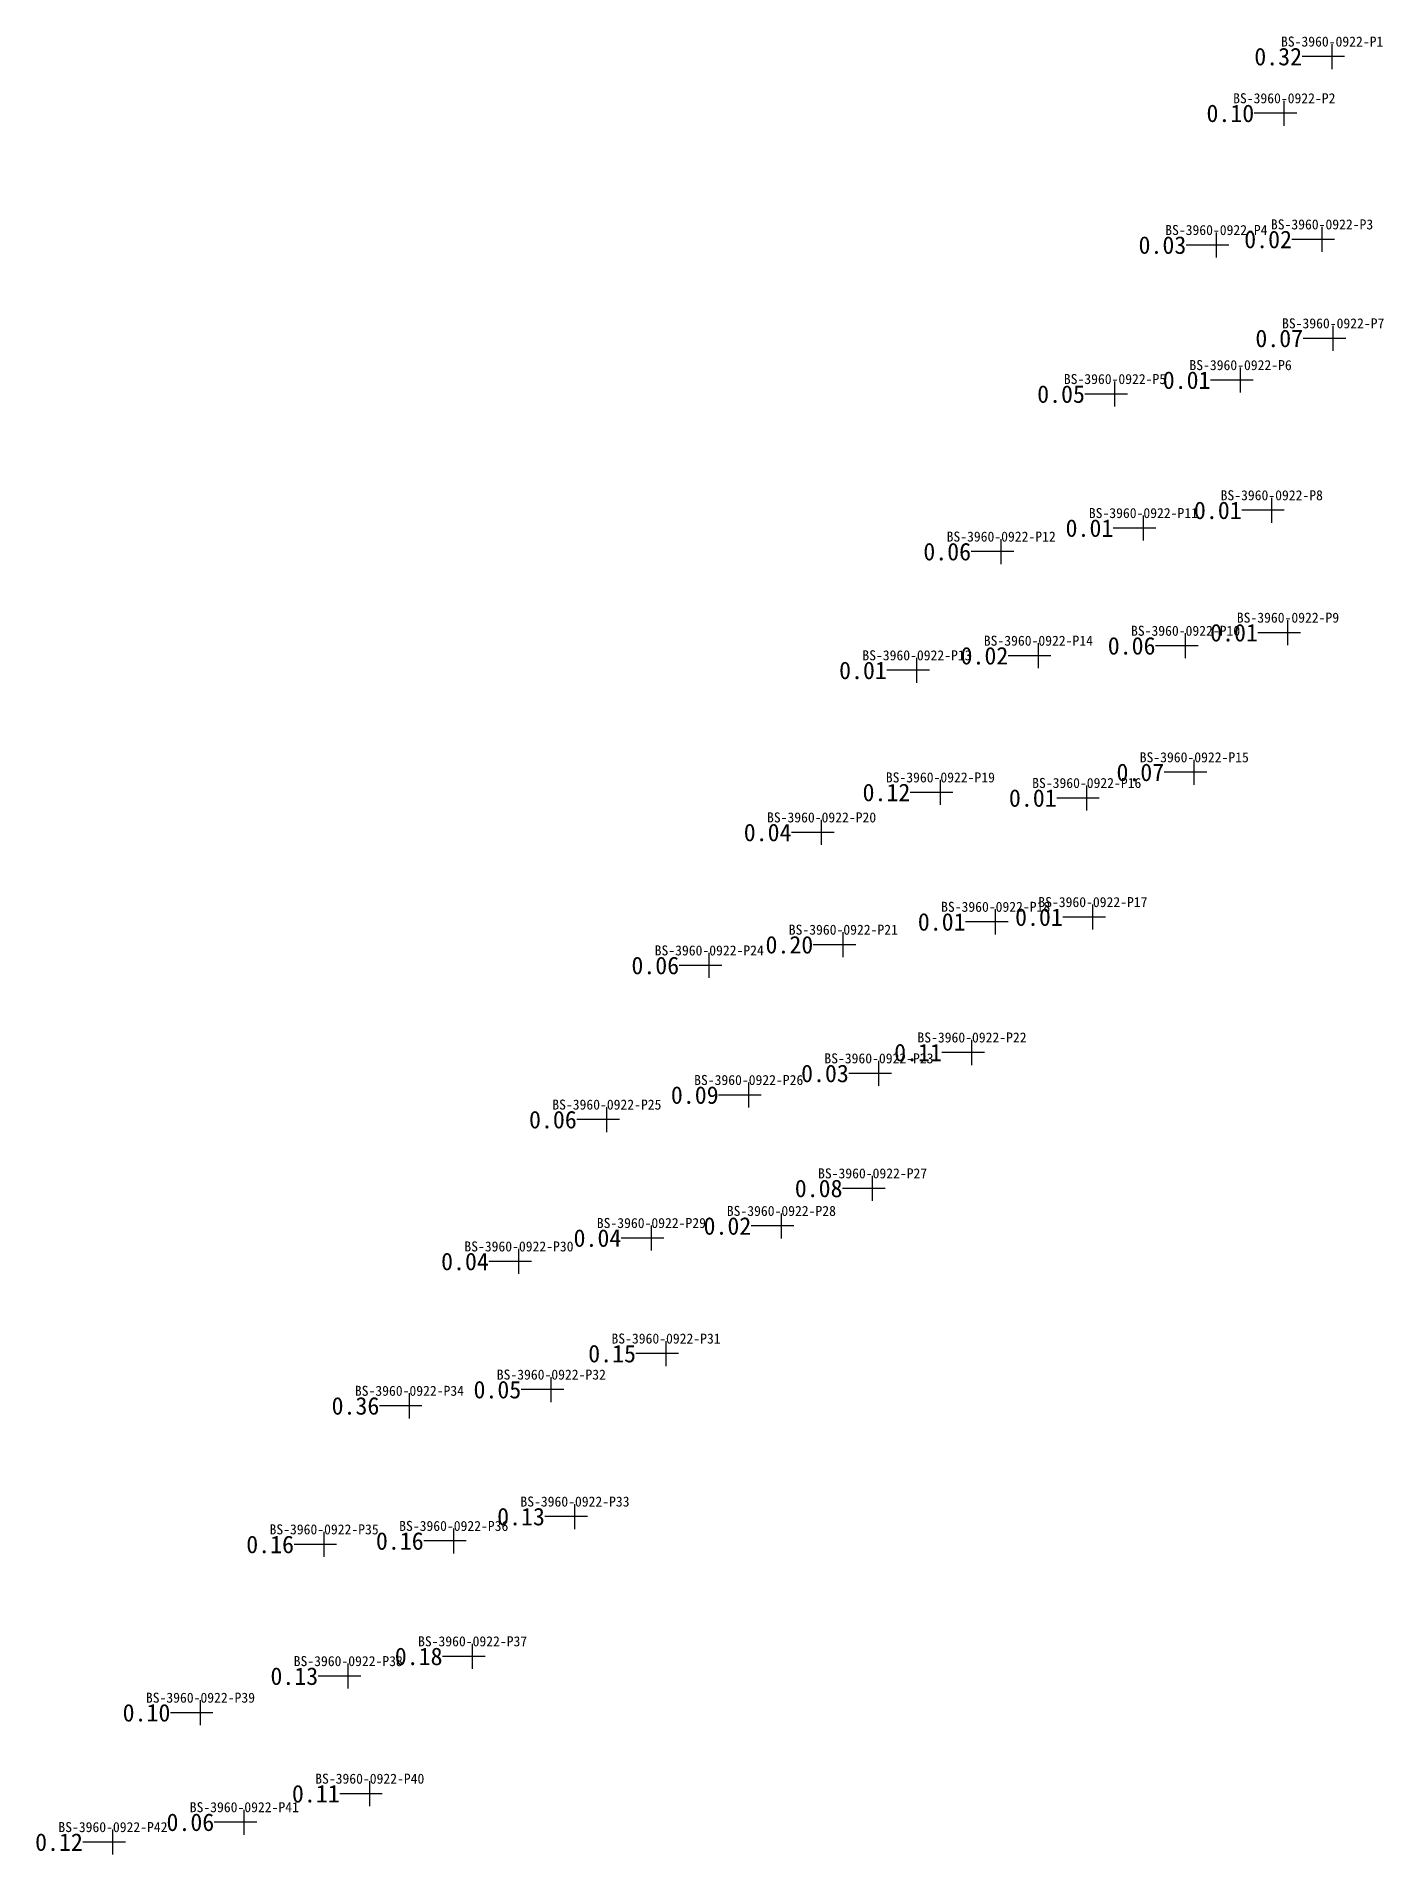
# Model space of a CAD drawing. Header units: inches. Extents: x 469863 to 470036, y 4349697 to 4349818.
# Drawn here: x 469982.1 to 470035.9, y 4349745.9 to 4349818.5 of the extents above; entities that cross this region are included whole.
import ezdxf
from ezdxf.enums import TextEntityAlignment as Align

# ---------------------------------------------------------------- set-up
doc = ezdxf.new("R2010")
doc.units = ezdxf.units.IN
doc.header["$MEASUREMENT"] = 0
for name, color, linetype, lineweight in [('点', 7, 'Continuous', 0), ('线条', 7, 'Continuous', 0), ('钻孔', 7, 'Continuous', 0)]:
    doc.layers.add(name, color=color, linetype=linetype, lineweight=lineweight)
doc.styles.add('3dmine_textStyle_3', font='', dxfattribs={"height": 1})
doc.styles.get('3dmine_textStyle_3').set_extended_font_data('SimSun-ExtB')

msp = doc.modelspace()

# ---------------------------------------------------------------- texts
at = {"layer": '钻孔', "color": 138, "linetype": 'Continuous', "lineweight": 0, "true_color": 0x004c4c, "style": '3dmine_textStyle_3'}
for s, p in [('BS-3960-0922-P1', (470033.827, 4349818.093, 3955.477)), ('BS-3960-0922-P2', (470031.918, 4349815.83, 3955.503)), ('BS-3960-0922-P4', (470029.208, 4349810.572, 3955.717)), ('BS-3960-0922-P3', (470033.425, 4349810.796, 3955.706)), ('BS-3960-0922-P7', (470033.869, 4349806.847, 3955.818)), ('BS-3960-0922-P6', (470030.174, 4349805.181, 3955.594)), ('BS-3960-0922-P5', (470025.164, 4349804.625, 3955.675)), ('BS-3960-0922-P8', (470031.418, 4349799.987, 3955.899)), ('BS-3960-0922-P11', (470026.297, 4349799.277, 3955.917)), ('BS-3960-0922-P12', (470020.622, 4349798.338, 3956.144)), ('BS-3960-0922-P9', (470032.065, 4349795.103, 3956.277)), ('BS-3960-0922-P14', (470022.107, 4349794.183, 3956.609)), ('BS-3960-0922-P10', (470027.98, 4349794.579, 3956.28)), ('BS-3960-0922-P13', (470017.261, 4349793.6, 3957.086)), ('BS-3960-0922-P15', (470028.327, 4349789.53, 3957.099)), ('BS-3960-0922-P19', (470018.197, 4349788.727, 3957.859)), ('BS-3960-0922-P16', (470024.037, 4349788.505, 3957.677)), ('BS-3960-0922-P20', (470013.457, 4349787.131, 3958.551)), ('BS-3960-0922-P17', (470024.282, 4349783.752, 3957.863)), ('BS-3960-0922-P18', (470020.402, 4349783.563, 3958.377)), ('BS-3960-0922-P21', (470014.325, 4349782.65, 3959.359)), ('BS-3960-0922-P24', (470008.975, 4349781.823, 3959.412)), ('BS-3960-0922-P22', (470019.458, 4349778.349, 3959.499)), ('BS-3960-0922-P23', (470015.745, 4349777.515, 3959.613)), ('BS-3960-0922-P26', (470010.55, 4349776.652, 3959.699)), ('BS-3960-0922-P25', (470004.89, 4349775.671, 3959.793)), ('BS-3960-0922-P27', (470015.493, 4349772.926, 3959.915)), ('BS-3960-0922-P28', (470011.853, 4349771.427, 3960.11)), ('BS-3960-0922-P29', (470006.667, 4349770.945, 3959.982)), ('BS-3960-0922-P30', (470001.382, 4349770.01, 3960.129)), ('BS-3960-0922-P31', (470007.252, 4349766.334, 3960.366)), ('BS-3960-0922-P32', (470002.675, 4349764.896, 3960.458)), ('BS-3960-0922-P34', (469997.014, 4349764.248, 3960.352)), ('BS-3960-0922-P33', (470003.618, 4349759.829, 3960.44)), ('BS-3960-0922-P35', (469993.609, 4349758.719, 3960.311)), ('BS-3960-0922-P36', (469998.782, 4349758.856, 3960.397)), ('BS-3960-0922-P37', (469999.534, 4349754.252, 3960.506)), ('BS-3960-0922-P38', (469994.573, 4349753.462, 3960.496)), ('BS-3960-0922-P39', (469988.676, 4349752.002, 3960.539)), ('BS-3960-0922-P40', (469995.431, 4349748.77, 3960.646)), ('BS-3960-0922-P41', (469990.426, 4349747.632, 3960.732)), ('BS-3960-0922-P42', (469985.184, 4349746.838, 3960.919))]:
    msp.add_text(s, height=0.4, dxfattribs=at).set_placement(p, align=Align.CENTER)
at = {"layer": '钻孔', "color": 8, "linetype": 'Continuous', "lineweight": 0, "true_color": 0x808080, "style": '3dmine_textStyle_3'}
for s, p in [('0.32', (470032.627, 4349817.693, 3952.977)), ('0.10', (470030.718, 4349815.43, 3952.503)), ('0.03', (470028.008, 4349810.172, 3952.717)), ('0.02', (470032.225, 4349810.396, 3952.706)), ('0.07', (470032.669, 4349806.447, 3952.818)), ('0.05', (470023.964, 4349804.225, 3952.675)), ('0.01', (470028.974, 4349804.781, 3952.594)), ('0.01', (470030.218, 4349799.587, 3952.899)), ('0.01', (470025.097, 4349798.877, 3952.917)), ('0.06', (470019.422, 4349797.938, 3953.144)), ('0.01', (470030.865, 4349794.703, 3953.277)), ('0.06', (470026.78, 4349794.179, 3953.28)), ('0.02', (470020.907, 4349793.783, 3953.109)), ('0.01', (470016.061, 4349793.2, 3953.586)), ('0.07', (470027.127, 4349789.13, 3953.599)), ('0.12', (470016.997, 4349788.327, 3953.859)), ('0.01', (470022.837, 4349788.105, 3953.677)), ('0.04', (470012.257, 4349786.731, 3954.051)), ('0.01', (470019.202, 4349783.163, 3954.377)), ('0.01', (470023.082, 4349783.352, 3953.863)), ('0.20', (470013.125, 4349782.25, 3954.859)), ('0.06', (470007.775, 4349781.423, 3954.912)), ('0.11', (470018.258, 4349777.949, 3954.999)), ('0.03', (470014.545, 4349777.115, 3954.613)), ('0.09', (470009.35, 4349776.252, 3954.699)), ('0.06', (470003.69, 4349775.271, 3954.793)), ('0.08', (470014.293, 4349772.526, 3954.915)), ('0.02', (470010.653, 4349771.027, 3955.11)), ('0.04', (470005.467, 4349770.545, 3954.982)), ('0.04', (470000.182, 4349769.61, 3955.129)), ('0.15', (470006.052, 4349765.934, 3955.366)), ('0.05', (470001.475, 4349764.496, 3955.458)), ('0.36', (469995.814, 4349763.848, 3955.352)), ('0.13', (470002.418, 4349759.429, 3955.44)), ('0.16', (469997.582, 4349758.456, 3955.397)), ('0.16', (469992.409, 4349758.319, 3955.311)), ('0.18', (469998.334, 4349753.852, 3955.006)), ('0.13', (469993.373, 4349753.062, 3955.496)), ('0.10', (469987.476, 4349751.602, 3955.039)), ('0.11', (469994.231, 4349748.37, 3955.146)), ('0.06', (469989.226, 4349747.232, 3955.232)), ('0.12', (469983.984, 4349746.438, 3955.419))]:
    msp.add_text(s, height=0.7, dxfattribs=at).set_placement(p, align=Align.MIDDLE_RIGHT)

# ---------------------------------------------------------------- hatches: boundary and pattern name
at = {"layer": '钻孔', "linetype": 'Continuous', "lineweight": 0, "true_color": 0x808080, "extrusion": (0, 1, 0)}
for points in [[(-470034.827, 3950.477), (-470033.827, 3950.477), (-470033.827, 3955.477), (-470034.827, 3955.477)], [(-470032.918, 3949.503), (-470031.918, 3949.503), (-470031.918, 3955.503), (-470032.918, 3955.503)], [(-470034.425, 3949.706), (-470033.425, 3949.706), (-470033.425, 3955.706), (-470034.425, 3955.706)], [(-470030.208, 3949.717), (-470029.208, 3949.717), (-470029.208, 3955.717), (-470030.208, 3955.717)], [(-470034.869, 3949.818), (-470033.869, 3949.818), (-470033.869, 3955.818), (-470034.869, 3955.818)], [(-470031.174, 3949.594), (-470030.174, 3949.594), (-470030.174, 3955.594), (-470031.174, 3955.594)], [(-470026.164, 3949.675), (-470025.164, 3949.675), (-470025.164, 3955.675), (-470026.164, 3955.675)], [(-470032.418, 3949.899), (-470031.418, 3949.899), (-470031.418, 3955.899), (-470032.418, 3955.899)], [(-470027.297, 3949.917), (-470026.297, 3949.917), (-470026.297, 3955.917), (-470027.297, 3955.917)], [(-470021.622, 3950.144), (-470020.622, 3950.144), (-470020.622, 3956.144), (-470021.622, 3956.144)], [(-470033.065, 3950.277), (-470032.065, 3950.277), (-470032.065, 3956.277), (-470033.065, 3956.277)], [(-470023.107, 3949.609), (-470022.107, 3949.609), (-470022.107, 3956.609), (-470023.107, 3956.609)], [(-470028.98, 3950.28), (-470027.98, 3950.28), (-470027.98, 3956.28), (-470028.98, 3956.28)], [(-470018.261, 3950.086), (-470017.261, 3950.086), (-470017.261, 3957.086), (-470018.261, 3957.086)], [(-470029.327, 3950.099), (-470028.327, 3950.099), (-470028.327, 3957.099), (-470029.327, 3957.099)], [(-470019.197, 3949.859), (-470018.197, 3949.859), (-470018.197, 3957.859), (-470019.197, 3957.859)], [(-470025.037, 3949.677), (-470024.037, 3949.677), (-470024.037, 3957.677), (-470025.037, 3957.677)], [(-470014.457, 3949.551), (-470013.457, 3949.551), (-470013.457, 3958.551), (-470014.457, 3958.551)], [(-470021.402, 3950.377), (-470020.402, 3950.377), (-470020.402, 3958.377), (-470021.402, 3958.377)], [(-470025.282, 3949.863), (-470024.282, 3949.863), (-470024.282, 3957.863), (-470025.282, 3957.863)], [(-470015.325, 3950.359), (-470014.325, 3950.359), (-470014.325, 3959.359), (-470015.325, 3959.359)], [(-470009.975, 3950.412), (-470008.975, 3950.412), (-470008.975, 3959.412), (-470009.975, 3959.412)], [(-470020.458, 3950.499), (-470019.458, 3950.499), (-470019.458, 3959.499), (-470020.458, 3959.499)], [(-470016.745, 3949.613), (-470015.745, 3949.613), (-470015.745, 3959.613), (-470016.745, 3959.613)], [(-470011.55, 3949.699), (-470010.55, 3949.699), (-470010.55, 3959.699), (-470011.55, 3959.699)], [(-470005.89, 3949.793), (-470004.89, 3949.793), (-470004.89, 3959.793), (-470005.89, 3959.793)], [(-470016.493, 3949.915), (-470015.493, 3949.915), (-470015.493, 3959.915), (-470016.493, 3959.915)], [(-470007.667, 3949.982), (-470006.667, 3949.982), (-470006.667, 3959.982), (-470007.667, 3959.982)], [(-470012.853, 3950.11), (-470011.853, 3950.11), (-470011.853, 3960.11), (-470012.853, 3960.11)], [(-470002.382, 3950.129), (-470001.382, 3950.129), (-470001.382, 3960.129), (-470002.382, 3960.129)], [(-470008.252, 3950.366), (-470007.252, 3950.366), (-470007.252, 3960.366), (-470008.252, 3960.366)], [(-469998.014, 3950.352), (-469997.014, 3950.352), (-469997.014, 3960.352), (-469998.014, 3960.352)], [(-470003.675, 3950.458), (-470002.675, 3950.458), (-470002.675, 3960.458), (-470003.675, 3960.458)], [(-470004.618, 3950.44), (-470003.618, 3950.44), (-470003.618, 3960.44), (-470004.618, 3960.44)], [(-469994.609, 3950.311), (-469993.609, 3950.311), (-469993.609, 3960.311), (-469994.609, 3960.311)], [(-469999.782, 3950.397), (-469998.782, 3950.397), (-469998.782, 3960.397), (-469999.782, 3960.397)], [(-470000.534, 3949.506), (-469999.534, 3949.506), (-469999.534, 3960.506), (-470000.534, 3960.506)], [(-469995.573, 3950.496), (-469994.573, 3950.496), (-469994.573, 3960.496), (-469995.573, 3960.496)], [(-469989.676, 3949.539), (-469988.676, 3949.539), (-469988.676, 3960.539), (-469989.676, 3960.539)], [(-469996.431, 3949.646), (-469995.431, 3949.646), (-469995.431, 3960.646), (-469996.431, 3960.646)], [(-469991.426, 3949.732), (-469990.426, 3949.732), (-469990.426, 3960.732), (-469991.426, 3960.732)], [(-469986.184, 3949.919), (-469985.184, 3949.919), (-469985.184, 3960.919), (-469986.184, 3960.919)]]:
    msp.add_hatch(color=8, dxfattribs=at).paths.add_polyline_path(points, flags=0)

# ---------------------------------------------------------------- linework, layer by layer
at = {"layer": '点', "color": 138, "linetype": 'Continuous', "lineweight": 0, "true_color": 0x004c4c}
for points, elevation in [([(470034.327, 4349817.693), (470033.327, 4349817.693)], 3955.477), ([(470033.827, 4349817.193), (470033.827, 4349818.193)], 3955.477), ([(470032.418, 4349815.43), (470031.418, 4349815.43)], 3955.503), ([(470031.918, 4349814.93), (470031.918, 4349815.93)], 3955.503), ([(470029.208, 4349809.672), (470029.208, 4349810.672)], 3955.717), ([(470033.925, 4349810.396), (470032.925, 4349810.396)], 3955.706), ([(470033.425, 4349809.896), (470033.425, 4349810.896)], 3955.706), ([(470029.708, 4349810.172), (470028.708, 4349810.172)], 3955.717), ([(470033.869, 4349805.947), (470033.869, 4349806.947)], 3955.818), ([(470034.369, 4349806.447), (470033.369, 4349806.447)], 3955.818), ([(470030.174, 4349804.281), (470030.174, 4349805.281)], 3955.594), ([(470025.164, 4349803.725), (470025.164, 4349804.725)], 3955.675), ([(470030.674, 4349804.781), (470029.674, 4349804.781)], 3955.594), ([(470025.664, 4349804.225), (470024.664, 4349804.225)], 3955.675), ([(470026.297, 4349798.377), (470026.297, 4349799.377)], 3955.917), ([(470031.918, 4349799.587), (470030.918, 4349799.587)], 3955.899), ([(470031.418, 4349799.087), (470031.418, 4349800.087)], 3955.899), ([(470026.797, 4349798.877), (470025.797, 4349798.877)], 3955.917), ([(470021.122, 4349797.938), (470020.122, 4349797.938)], 3956.144), ([(470020.622, 4349797.438), (470020.622, 4349798.438)], 3956.144), ([(470032.065, 4349794.203), (470032.065, 4349795.203)], 3956.277), ([(470027.98, 4349793.679), (470027.98, 4349794.679)], 3956.28), ([(470032.565, 4349794.703), (470031.565, 4349794.703)], 3956.277), ([(470017.261, 4349792.7), (470017.261, 4349793.7)], 3957.086), ([(470022.607, 4349793.783), (470021.607, 4349793.783)], 3956.609), ([(470022.107, 4349793.283), (470022.107, 4349794.283)], 3956.609), ([(470028.48, 4349794.179), (470027.48, 4349794.179)], 3956.28), ([(470017.761, 4349793.2), (470016.761, 4349793.2)], 3957.086), ([(470028.327, 4349788.63), (470028.327, 4349789.63)], 3957.099), ([(470018.197, 4349787.827), (470018.197, 4349788.827)], 3957.859), ([(470024.037, 4349787.605), (470024.037, 4349788.605)], 3957.677), ([(470028.827, 4349789.13), (470027.827, 4349789.13)], 3957.099), ([(470018.697, 4349788.327), (470017.697, 4349788.327)], 3957.859), ([(470024.537, 4349788.105), (470023.537, 4349788.105)], 3957.677), ([(470013.457, 4349786.231), (470013.457, 4349787.231)], 3958.551), ([(470013.957, 4349786.731), (470012.957, 4349786.731)], 3958.551), ([(470020.402, 4349782.663), (470020.402, 4349783.663)], 3958.377), ([(470024.282, 4349782.852), (470024.282, 4349783.852)], 3957.863), ([(470014.325, 4349781.75), (470014.325, 4349782.75)], 3959.359), ([(470020.902, 4349783.163), (470019.902, 4349783.163)], 3958.377), ([(470024.782, 4349783.352), (470023.782, 4349783.352)], 3957.863), ([(470014.825, 4349782.25), (470013.825, 4349782.25)], 3959.359), ([(470009.475, 4349781.423), (470008.475, 4349781.423)], 3959.412), ([(470008.975, 4349780.923), (470008.975, 4349781.923)], 3959.412), ([(470019.458, 4349777.449), (470019.458, 4349778.449)], 3959.499), ([(470015.745, 4349776.615), (470015.745, 4349777.615)], 3959.613), ([(470019.958, 4349777.949), (470018.958, 4349777.949)], 3959.499), ([(470016.245, 4349777.115), (470015.245, 4349777.115)], 3959.613), ([(470011.05, 4349776.252), (470010.05, 4349776.252)], 3959.699), ([(470010.55, 4349775.752), (470010.55, 4349776.752)], 3959.699), ([(470004.89, 4349774.771), (470004.89, 4349775.771)], 3959.793), ([(470005.39, 4349775.271), (470004.39, 4349775.271)], 3959.793), ([(470015.993, 4349772.526), (470014.993, 4349772.526)], 3959.915), ([(470015.493, 4349772.026), (470015.493, 4349773.026)], 3959.915), ([(470011.853, 4349770.527), (470011.853, 4349771.527)], 3960.11), ([(470007.167, 4349770.545), (470006.167, 4349770.545)], 3959.982), ([(470006.667, 4349770.045), (470006.667, 4349771.045)], 3959.982), ([(470012.353, 4349771.027), (470011.353, 4349771.027)], 3960.11), ([(470001.382, 4349769.11), (470001.382, 4349770.11)], 3960.129), ([(470001.882, 4349769.61), (470000.882, 4349769.61)], 3960.129), ([(470007.252, 4349765.434), (470007.252, 4349766.434)], 3960.366), ([(470007.752, 4349765.934), (470006.752, 4349765.934)], 3960.366), ([(470002.675, 4349763.996), (470002.675, 4349764.996)], 3960.458), ([(469997.514, 4349763.848), (469996.514, 4349763.848)], 3960.352), ([(469997.014, 4349763.348), (469997.014, 4349764.348)], 3960.352), ([(470003.175, 4349764.496), (470002.175, 4349764.496)], 3960.458), ([(470003.618, 4349758.929), (470003.618, 4349759.929)], 3960.44), ([(469993.609, 4349757.819), (469993.609, 4349758.819)], 3960.311), ([(469998.782, 4349757.956), (469998.782, 4349758.956)], 3960.397), ([(470004.118, 4349759.429), (470003.118, 4349759.429)], 3960.44), ([(469994.109, 4349758.319), (469993.109, 4349758.319)], 3960.311), ([(469999.282, 4349758.456), (469998.282, 4349758.456)], 3960.397), ([(470000.034, 4349753.852), (469999.034, 4349753.852)], 3960.506), ([(469999.534, 4349753.352), (469999.534, 4349754.352)], 3960.506), ([(469995.073, 4349753.062), (469994.073, 4349753.062)], 3960.496), ([(469994.573, 4349752.562), (469994.573, 4349753.562)], 3960.496), ([(469989.176, 4349751.602), (469988.176, 4349751.602)], 3960.539), ([(469988.676, 4349751.102), (469988.676, 4349752.102)], 3960.539), ([(469995.431, 4349747.87), (469995.431, 4349748.87)], 3960.646), ([(469995.931, 4349748.37), (469994.931, 4349748.37)], 3960.646), ([(469990.926, 4349747.232), (469989.926, 4349747.232)], 3960.732), ([(469990.426, 4349746.732), (469990.426, 4349747.732)], 3960.732), ([(469985.684, 4349746.438), (469984.684, 4349746.438)], 3960.919), ([(469985.184, 4349745.938), (469985.184, 4349746.938)], 3960.919)]:
    msp.add_lwpolyline(points, dxfattribs=dict(at, elevation=elevation))
at = {"layer": '线条', "color": 138, "linetype": 'Continuous', "lineweight": 0, "true_color": 0x004c4c}
for points, elevation in [([(470033.827, 4349817.693), (470033.827, 4349817.693), (470033.827, 4349817.693)], 3955.477), ([(470031.918, 4349815.43), (470031.918, 4349815.43), (470031.918, 4349815.43)], 3955.503), ([(470033.425, 4349810.396), (470033.425, 4349810.396), (470033.425, 4349810.396)], 3955.706), ([(470029.208, 4349810.172), (470029.208, 4349810.172), (470029.208, 4349810.172)], 3955.717), ([(470033.869, 4349806.447), (470033.869, 4349806.447), (470033.869, 4349806.447)], 3955.818), ([(470030.174, 4349804.781), (470030.174, 4349804.781), (470030.174, 4349804.781)], 3955.594), ([(470025.164, 4349804.225), (470025.164, 4349804.225), (470025.164, 4349804.225)], 3955.675), ([(470031.418, 4349799.587), (470031.418, 4349799.587), (470031.418, 4349799.587)], 3955.899), ([(470026.297, 4349798.877), (470026.297, 4349798.877), (470026.297, 4349798.877)], 3955.917), ([(470020.622, 4349797.938), (470020.622, 4349797.938), (470020.622, 4349797.938)], 3956.144), ([(470032.065, 4349794.703), (470032.065, 4349794.703), (470032.065, 4349794.703)], 3956.277), ([(470022.107, 4349793.783), (470022.107, 4349793.783), (470022.107, 4349793.783)], 3956.609), ([(470027.98, 4349794.179), (470027.98, 4349794.179), (470027.98, 4349794.179)], 3956.28), ([(470017.261, 4349793.2), (470017.261, 4349793.2), (470017.261, 4349793.2)], 3957.086), ([(470028.327, 4349789.13), (470028.327, 4349789.13), (470028.327, 4349789.13)], 3957.099), ([(470018.197, 4349788.327), (470018.197, 4349788.327), (470018.197, 4349788.327)], 3957.859), ([(470024.037, 4349788.105), (470024.037, 4349788.105), (470024.037, 4349788.105)], 3957.677), ([(470013.457, 4349786.731), (470013.457, 4349786.731), (470013.457, 4349786.731)], 3958.551), ([(470020.402, 4349783.163), (470020.402, 4349783.163), (470020.402, 4349783.163)], 3958.377), ([(470024.282, 4349783.352), (470024.282, 4349783.352), (470024.282, 4349783.352)], 3957.863), ([(470014.325, 4349782.25), (470014.325, 4349782.25), (470014.325, 4349782.25)], 3959.359), ([(470008.975, 4349781.423), (470008.975, 4349781.423), (470008.975, 4349781.423)], 3959.412), ([(470019.458, 4349777.949), (470019.458, 4349777.949), (470019.458, 4349777.949)], 3959.499), ([(470015.745, 4349777.115), (470015.745, 4349777.115), (470015.745, 4349777.115)], 3959.613), ([(470010.55, 4349776.252), (470010.55, 4349776.252), (470010.55, 4349776.252)], 3959.699), ([(470004.89, 4349775.271), (470004.89, 4349775.271), (470004.89, 4349775.271)], 3959.793), ([(470015.493, 4349772.526), (470015.493, 4349772.526), (470015.493, 4349772.526)], 3959.915), ([(470006.667, 4349770.545), (470006.667, 4349770.545), (470006.667, 4349770.545)], 3959.982), ([(470011.853, 4349771.027), (470011.853, 4349771.027), (470011.853, 4349771.027)], 3960.11), ([(470001.382, 4349769.61), (470001.382, 4349769.61), (470001.382, 4349769.61)], 3960.129), ([(470007.252, 4349765.934), (470007.252, 4349765.934), (470007.252, 4349765.934)], 3960.366), ([(469997.014, 4349763.848), (469997.014, 4349763.848), (469997.014, 4349763.848)], 3960.352), ([(470002.675, 4349764.496), (470002.675, 4349764.496), (470002.675, 4349764.496)], 3960.458), ([(470003.618, 4349759.429), (470003.618, 4349759.429), (470003.618, 4349759.429)], 3960.44), ([(469993.609, 4349758.319), (469993.609, 4349758.319), (469993.609, 4349758.319)], 3960.311), ([(469998.782, 4349758.456), (469998.782, 4349758.456), (469998.782, 4349758.456)], 3960.397), ([(469999.534, 4349753.852), (469999.534, 4349753.852), (469999.534, 4349753.852)], 3960.506), ([(469994.573, 4349753.062), (469994.573, 4349753.062), (469994.573, 4349753.062)], 3960.496), ([(469988.676, 4349751.602), (469988.676, 4349751.602), (469988.676, 4349751.602)], 3960.539), ([(469995.431, 4349748.37), (469995.431, 4349748.37), (469995.431, 4349748.37)], 3960.646), ([(469990.426, 4349747.232), (469990.426, 4349747.232), (469990.426, 4349747.232)], 3960.732), ([(469985.184, 4349746.438), (469985.184, 4349746.438), (469985.184, 4349746.438)], 3960.919)]:
    msp.add_lwpolyline(points, dxfattribs=dict(at, elevation=elevation))
at = {"layer": '钻孔', "color": 8, "linetype": 'Continuous', "lineweight": 0, "true_color": 0x808080}
for points, elevation in [([(470033.827, 4349817.693), (470032.627, 4349817.693)], 3955.477), ([(470033.827, 4349817.693), (470032.627, 4349817.693)], 3950.477), ([(470031.918, 4349815.43), (470030.718, 4349815.43)], 3955.503), ([(470031.918, 4349815.43), (470030.718, 4349815.43)], 3949.503), ([(470033.425, 4349810.396), (470032.225, 4349810.396)], 3955.706), ([(470033.425, 4349810.396), (470032.225, 4349810.396)], 3949.706), ([(470029.208, 4349810.172), (470028.008, 4349810.172)], 3955.717), ([(470029.208, 4349810.172), (470028.008, 4349810.172)], 3949.717), ([(470033.869, 4349806.447), (470032.669, 4349806.447)], 3955.818), ([(470033.869, 4349806.447), (470032.669, 4349806.447)], 3949.818), ([(470030.174, 4349804.781), (470028.974, 4349804.781)], 3955.594), ([(470030.174, 4349804.781), (470028.974, 4349804.781)], 3949.594), ([(470025.164, 4349804.225), (470023.964, 4349804.225)], 3955.675), ([(470025.164, 4349804.225), (470023.964, 4349804.225)], 3949.675), ([(470031.418, 4349799.587), (470030.218, 4349799.587)], 3955.899), ([(470031.418, 4349799.587), (470030.218, 4349799.587)], 3949.899), ([(470026.297, 4349798.877), (470025.097, 4349798.877)], 3955.917), ([(470026.297, 4349798.877), (470025.097, 4349798.877)], 3949.917), ([(470020.622, 4349797.938), (470019.422, 4349797.938)], 3956.144), ([(470020.622, 4349797.938), (470019.422, 4349797.938)], 3950.144), ([(470032.065, 4349794.703), (470030.865, 4349794.703)], 3956.277), ([(470032.065, 4349794.703), (470030.865, 4349794.703)], 3950.277), ([(470022.107, 4349793.783), (470020.907, 4349793.783)], 3956.609), ([(470022.107, 4349793.783), (470020.907, 4349793.783)], 3949.609), ([(470027.98, 4349794.179), (470026.78, 4349794.179)], 3956.28), ([(470027.98, 4349794.179), (470026.78, 4349794.179)], 3950.28), ([(470017.261, 4349793.2), (470016.061, 4349793.2)], 3957.086), ([(470017.261, 4349793.2), (470016.061, 4349793.2)], 3950.086), ([(470028.327, 4349789.13), (470027.127, 4349789.13)], 3957.099), ([(470028.327, 4349789.13), (470027.127, 4349789.13)], 3950.099), ([(470018.197, 4349788.327), (470016.997, 4349788.327)], 3957.859), ([(470018.197, 4349788.327), (470016.997, 4349788.327)], 3949.859), ([(470024.037, 4349788.105), (470022.837, 4349788.105)], 3957.677), ([(470024.037, 4349788.105), (470022.837, 4349788.105)], 3949.677), ([(470013.457, 4349786.731), (470012.257, 4349786.731)], 3958.551), ([(470013.457, 4349786.731), (470012.257, 4349786.731)], 3949.551), ([(470020.402, 4349783.163), (470019.202, 4349783.163)], 3958.377), ([(470020.402, 4349783.163), (470019.202, 4349783.163)], 3950.377), ([(470024.282, 4349783.352), (470023.082, 4349783.352)], 3957.863), ([(470024.282, 4349783.352), (470023.082, 4349783.352)], 3949.863), ([(470014.325, 4349782.25), (470013.125, 4349782.25)], 3959.359), ([(470014.325, 4349782.25), (470013.125, 4349782.25)], 3950.359), ([(470008.975, 4349781.423), (470007.775, 4349781.423)], 3959.412), ([(470008.975, 4349781.423), (470007.775, 4349781.423)], 3950.412), ([(470019.458, 4349777.949), (470018.258, 4349777.949)], 3959.499), ([(470019.458, 4349777.949), (470018.258, 4349777.949)], 3950.499), ([(470015.745, 4349777.115), (470014.545, 4349777.115)], 3959.613), ([(470015.745, 4349777.115), (470014.545, 4349777.115)], 3949.613), ([(470010.55, 4349776.252), (470009.35, 4349776.252)], 3959.699), ([(470010.55, 4349776.252), (470009.35, 4349776.252)], 3949.699), ([(470004.89, 4349775.271), (470003.69, 4349775.271)], 3959.793), ([(470004.89, 4349775.271), (470003.69, 4349775.271)], 3949.793), ([(470015.493, 4349772.526), (470014.293, 4349772.526)], 3959.915), ([(470015.493, 4349772.526), (470014.293, 4349772.526)], 3949.915), ([(470006.667, 4349770.545), (470005.467, 4349770.545)], 3959.982), ([(470006.667, 4349770.545), (470005.467, 4349770.545)], 3949.982), ([(470011.853, 4349771.027), (470010.653, 4349771.027)], 3960.11), ([(470011.853, 4349771.027), (470010.653, 4349771.027)], 3950.11), ([(470001.382, 4349769.61), (470000.182, 4349769.61)], 3960.129), ([(470001.382, 4349769.61), (470000.182, 4349769.61)], 3950.129), ([(470007.252, 4349765.934), (470006.052, 4349765.934)], 3960.366), ([(470007.252, 4349765.934), (470006.052, 4349765.934)], 3950.366), ([(469997.014, 4349763.848), (469995.814, 4349763.848)], 3960.352), ([(469997.014, 4349763.848), (469995.814, 4349763.848)], 3950.352), ([(470002.675, 4349764.496), (470001.475, 4349764.496)], 3960.458), ([(470002.675, 4349764.496), (470001.475, 4349764.496)], 3950.458), ([(470003.618, 4349759.429), (470002.418, 4349759.429)], 3960.44), ([(470003.618, 4349759.429), (470002.418, 4349759.429)], 3950.44), ([(469993.609, 4349758.319), (469992.409, 4349758.319)], 3960.311), ([(469993.609, 4349758.319), (469992.409, 4349758.319)], 3950.311), ([(469998.782, 4349758.456), (469997.582, 4349758.456)], 3960.397), ([(469998.782, 4349758.456), (469997.582, 4349758.456)], 3950.397), ([(469999.534, 4349753.852), (469998.334, 4349753.852)], 3960.506), ([(469999.534, 4349753.852), (469998.334, 4349753.852)], 3949.506), ([(469994.573, 4349753.062), (469993.373, 4349753.062)], 3960.496), ([(469994.573, 4349753.062), (469993.373, 4349753.062)], 3950.496), ([(469988.676, 4349751.602), (469987.476, 4349751.602)], 3960.539), ([(469988.676, 4349751.602), (469987.476, 4349751.602)], 3949.539), ([(469995.431, 4349748.37), (469994.231, 4349748.37)], 3960.646), ([(469995.431, 4349748.37), (469994.231, 4349748.37)], 3949.646), ([(469990.426, 4349747.232), (469989.226, 4349747.232)], 3960.732), ([(469990.426, 4349747.232), (469989.226, 4349747.232)], 3949.732), ([(469985.184, 4349746.438), (469983.984, 4349746.438)], 3960.919), ([(469985.184, 4349746.438), (469983.984, 4349746.438)], 3949.919)]:
    msp.add_lwpolyline(points, dxfattribs=dict(at, elevation=elevation))

msp.set_redraw_order([(e.dxf.handle, doc.entitydb.next_handle()) for e in msp.query("TEXT MTEXT ATTDEF DIMENSION ARC_DIMENSION")])  # texts and dimensions are drawn at this point

doc.saveas('drawing.dxf')
